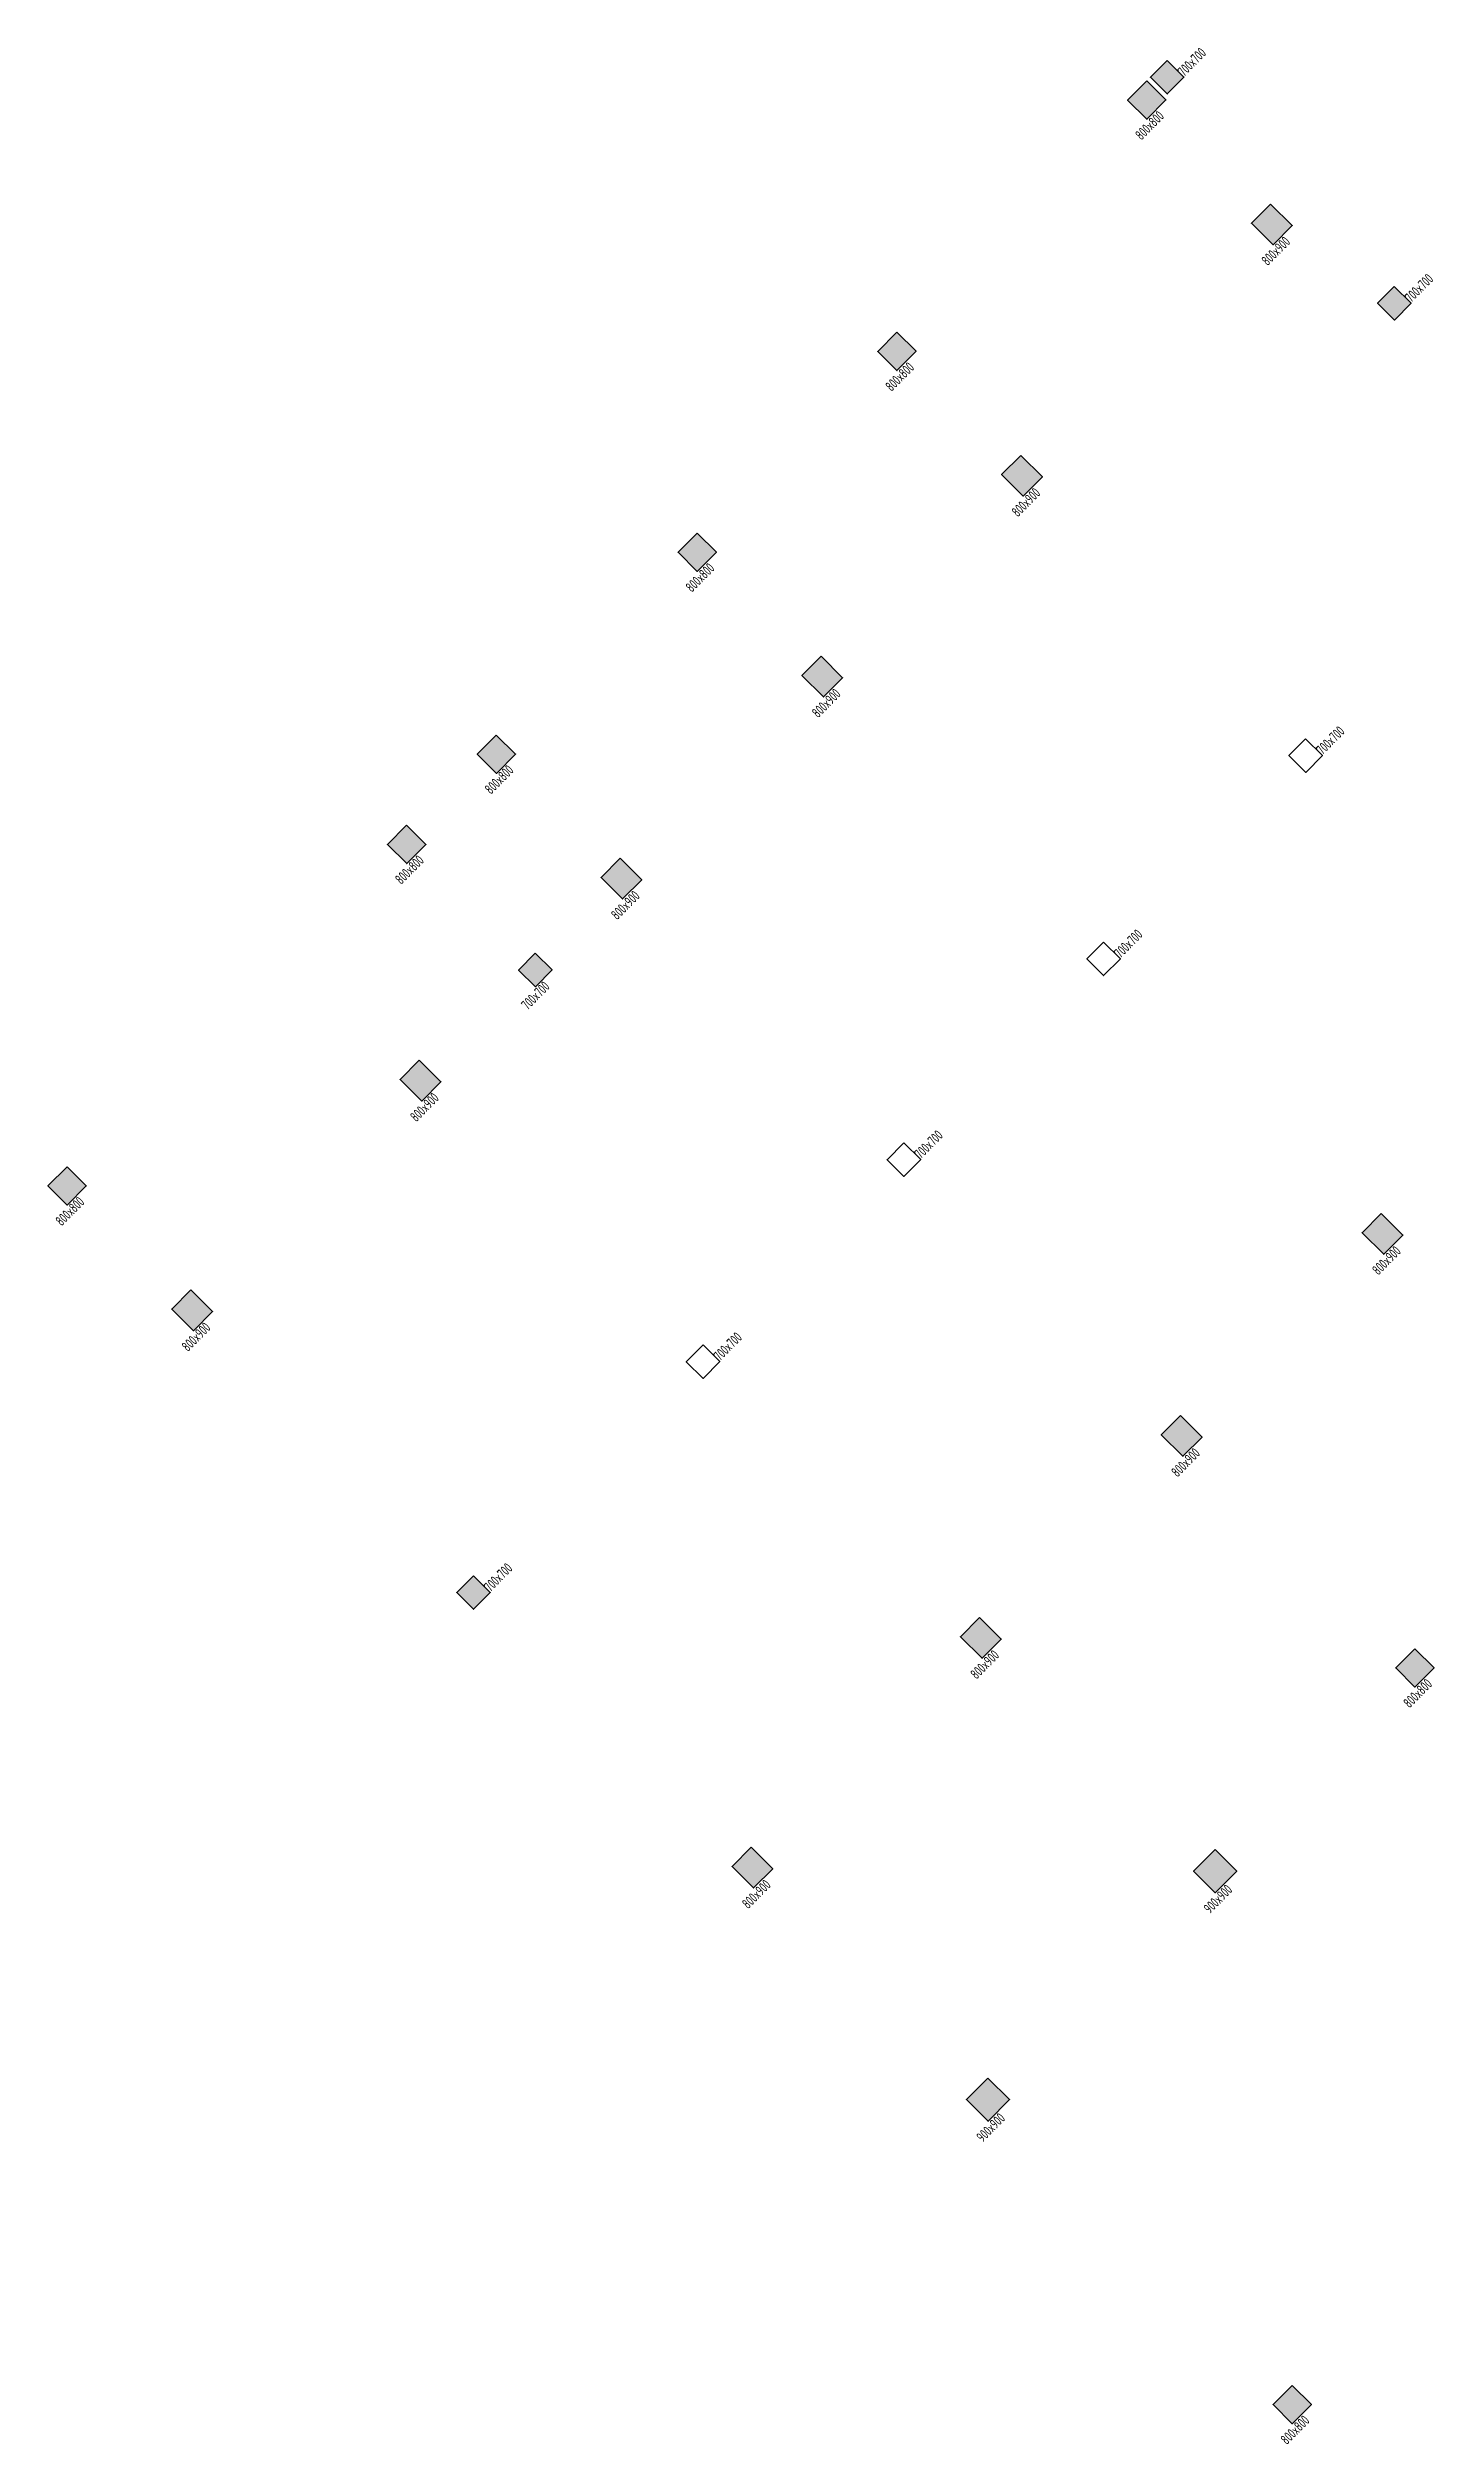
# Model space of a CAD drawing. Extents: x 517158726 to 519536726, y 3499539182 to 3501239182.
# Drawn here: x 518715090 to 518755965, y 3499897058 to 3499967701 of the extents above; entities that cross this region are included whole.
import ezdxf

# ---------------------------------------------------------------- set-up
doc = ezdxf.new("R2010")
doc.units = 0
doc.header["$LTSCALE"] = 500
doc.header["$MEASUREMENT"] = 0
doc.layers.get('0').update_dxf_attribs({"linetype": 'CONTINUOUS'})
for name, color, linetype, plot in [('__覆盖_A10-1楼地上客房部分轴网（1：100）_TEN25IWP$0$C-XREF-SLCT', 7, 'CONTINUOUS', False), ('C-XREF-SLCT', 7, 'CONTINUOUS', False), ('S_POST_OTHE', 110, 'CONTINUOUS', False)]:
    doc.layers.add(name, color=color, linetype=linetype, plot=plot)
doc.layers.add('S_COLU', color=2, linetype='CONTINUOUS')
doc.layers.add('S_COLU_HACH', color=15, linetype='CONTINUOUS')
doc.styles.add('__覆盖_A10-1楼地上客房部分轴网（1：100）_TEN25IWP$0$Acs', font='Tssdeng.shx', dxfattribs={"width": 0.7, "bigfont": 'Tssdchn.shx'})
doc.styles.add('Acs', font='STFANGSO.TTF', dxfattribs={"width": 0.7})
doc.styles.add('TH-STYLE3', font='tssdeng.shx', dxfattribs={"width": 0.7, "bigfont": 'tssdchn.shx'})

msp = doc.modelspace()

# ---------------------------------------------------------------- texts
at = {"layer": 'S_POST_OTHE', "style": 'TH-STYLE3', "width": 0.7}
for s, p in [('700x700', (518748588, 3499966839)), ('800x800', (518747334, 3499964962)), ('800x900', (518751056, 3499961259)), ('700x700', (518755288, 3499960175)), ('800x800', (518739965, 3499957552)), ('800x900', (518743687, 3499953850)), ('800x800', (518734077, 3499951632)), ('800x900', (518737799, 3499947929)), ('700x700', (518752673, 3499946839)), ('800x800', (518728153, 3499945676)), ('800x800', (518725509, 3499943017)), ('800x900', (518731876, 3499941973)), ('700x700', (518746715, 3499940847)), ('700x700', (518729231, 3499939315)), ('800x900', (518725952, 3499936017)), ('700x700', (518740827, 3499934927)), ('800x800', (518715495, 3499932948)), ('800x900', (518754320, 3499931499)), ('800x900', (518719218, 3499929246)), ('700x700', (518734903, 3499928971)), ('800x900', (518748396, 3499925543)), ('700x700', (518728134, 3499922164)), ('800x900', (518742473, 3499919587)), ('800x800', (518755239, 3499918738)), ('800x900', (518735739, 3499912816)), ('900x900', (518749351, 3499912676)), ('900x900', (518742652, 3499905940)), ('800x800', (518751621, 3499897020))]:
    msp.add_text(s, height=300, rotation=45.15706, dxfattribs=at).set_placement(p)

# ---------------------------------------------------------------- blocks, each defined once
blk = doc.blocks.new('AcsAcadShareArea')
for points in [[(0, 0), (118900, 0), (118900, 85000), (0, 85000)], [(0, 0), (6892.9, 0), (6892.9, 2699.2), (0, 2699.2)], [(6892.9, 0), (28409.4, 0), (28409.4, 2708.4), (6892.9, 2708.4)], [(0, 733), (0, 733), (0, 0), (0, 0)]]:
    blk.add_lwpolyline(points, close=True)
at = {"insert": (596.8, 1991.4), "char_height": 1000, "width": 6073.9, "attachment_point": 1, "style": 'Acs'}
blk.add_mtext('唯一编号：', dxfattribs=at)
at = {"style": 'Acs', "width": 0.8}
blk.add_attdef('唯一编号', (7537.4, 860.8), '', height=1000, dxfattribs=at)
blk = doc.blocks.new('__覆盖_A10-1楼地上客房部分轴网（1：100）_TEN25IWP$0$AcsAcadShareArea')
for points in [[(0, 0), (118900, 0), (118900, 85000), (0, 85000)], [(0, 0), (6892.9, 0), (6892.9, 2699.2), (0, 2699.2)], [(6892.9, 0), (28409.4, 0), (28409.4, 2708.4), (6892.9, 2708.4)], [(0, 733), (0, 733), (0, 0), (0, 0)]]:
    blk.add_lwpolyline(points, close=True)
at = {"insert": (596.8, 1991.4), "char_height": 1000, "width": 6073.9, "attachment_point": 1, "style": '__覆盖_A10-1楼地上客房部分轴网（1：100）_TEN25IWP$0$Acs'}
blk.add_mtext('唯一编号：', dxfattribs=at)
at = {"style": '__覆盖_A10-1楼地上客房部分轴网（1：100）_TEN25IWP$0$Acs', "width": 0.8}
blk.add_attdef('唯一编号', (7537.4, 860.8), '', height=1000, dxfattribs=at)

# ---------------------------------------------------------------- linework, layer by layer
at = {"layer": 'S_COLU', "linetype": 'ByBlock', "lineweight": 35}
for points in [[(518748091, 3499967333), (518747598, 3499966836), (518748094, 3499966343), (518748588, 3499966839)], [(518747492, 3499966730), (518746928, 3499966163), (518747495, 3499965598), (518748059, 3499966166)], [(518751144, 3499963098), (518750580, 3499962531), (518751218, 3499961896), (518751782, 3499962464)], [(518754792, 3499960669), (518754298, 3499960173), (518754795, 3499959679), (518755288, 3499960175)], [(518740123, 3499959320), (518739559, 3499958753), (518740126, 3499958189), (518740690, 3499958756)], [(518743775, 3499955689), (518743211, 3499955121), (518743849, 3499954487), (518744413, 3499955054)], [(518734235, 3499953400), (518733671, 3499952833), (518734238, 3499952268), (518734802, 3499952836)], [(518737887, 3499949768), (518737323, 3499949201), (518737961, 3499948566), (518738525, 3499949134)], [(518728312, 3499947444), (518727748, 3499946877), (518728315, 3499946312), (518728879, 3499946880)], [(518752177, 3499947333), (518751683, 3499946836), (518752180, 3499946343), (518752673, 3499946839)], [(518725667, 3499944785), (518725103, 3499944218), (518725670, 3499943654), (518726235, 3499944221)], [(518731963, 3499943812), (518731399, 3499943245), (518732037, 3499942610), (518732601, 3499943178)], [(518746218, 3499941341), (518745725, 3499940845), (518746221, 3499940351), (518746715, 3499940847)], [(518729461, 3499941012), (518728967, 3499940516), (518729464, 3499940022), (518729957, 3499940519)], [(518726040, 3499937856), (518725476, 3499937289), (518726114, 3499936654), (518726678, 3499937222)], [(518740330, 3499935421), (518739837, 3499934924), (518740333, 3499934431), (518740827, 3499934927)], [(518715654, 3499934716), (518715090, 3499934149), (518715657, 3499933585), (518716221, 3499934152)], [(518754407, 3499933338), (518753843, 3499932771), (518754481, 3499932136), (518755046, 3499932703)], [(518719306, 3499931085), (518718742, 3499930518), (518719380, 3499929883), (518719944, 3499930450)], [(518734407, 3499929465), (518733913, 3499928968), (518734410, 3499928475), (518734903, 3499928971)], [(518748484, 3499927382), (518747920, 3499926815), (518748558, 3499926180), (518749122, 3499926747)], [(518727637, 3499922658), (518727144, 3499922161), (518727640, 3499921668), (518728134, 3499922164)], [(518742561, 3499921426), (518741997, 3499920859), (518742635, 3499920224), (518743199, 3499920791)], [(518755397, 3499920507), (518754833, 3499919939), (518755400, 3499919375), (518755965, 3499919942)], [(518735826, 3499914655), (518735262, 3499914087), (518735900, 3499913453), (518736465, 3499914020)], [(518749509, 3499914586), (518748875, 3499913948), (518749513, 3499913313), (518750147, 3499913951)], [(518742810, 3499907850), (518742175, 3499907212), (518742814, 3499906577), (518743448, 3499907215)], [(518751780, 3499898788), (518751216, 3499898221), (518751783, 3499897657), (518752347, 3499898224)]]:
    msp.add_lwpolyline(points, close=True, dxfattribs=at)
at = {"layer": 'S_COLU_HACH', "ltscale": 3}
for points in [[(518747598, 3499966836), (518748094, 3499966343), (518748091, 3499967333), (518748588, 3499966839)], [(518746928, 3499966163), (518747495, 3499965598), (518747492, 3499966730), (518748059, 3499966166)], [(518750580, 3499962531), (518751218, 3499961896), (518751144, 3499963098), (518751782, 3499962464)], [(518754298, 3499960173), (518754795, 3499959679), (518754792, 3499960669), (518755288, 3499960175)], [(518739559, 3499958753), (518740126, 3499958189), (518740123, 3499959320), (518740690, 3499958756)], [(518743211, 3499955121), (518743849, 3499954487), (518743775, 3499955689), (518744413, 3499955054)], [(518733671, 3499952833), (518734238, 3499952268), (518734235, 3499953400), (518734802, 3499952836)], [(518737323, 3499949201), (518737961, 3499948566), (518737887, 3499949768), (518738525, 3499949134)], [(518727748, 3499946877), (518728315, 3499946312), (518728312, 3499947444), (518728879, 3499946880)], [(518725103, 3499944218), (518725670, 3499943654), (518725667, 3499944785), (518726235, 3499944221)], [(518731399, 3499943245), (518732037, 3499942610), (518731963, 3499943812), (518732601, 3499943178)], [(518728967, 3499940516), (518729464, 3499940022), (518729461, 3499941012), (518729957, 3499940519)], [(518725476, 3499937289), (518726114, 3499936654), (518726040, 3499937856), (518726678, 3499937222)], [(518715090, 3499934149), (518715657, 3499933585), (518715654, 3499934716), (518716221, 3499934152)], [(518753843, 3499932771), (518754481, 3499932136), (518754407, 3499933338), (518755046, 3499932703)], [(518718742, 3499930518), (518719380, 3499929883), (518719306, 3499931085), (518719944, 3499930450)], [(518747920, 3499926815), (518748558, 3499926180), (518748484, 3499927382), (518749122, 3499926747)], [(518727144, 3499922161), (518727640, 3499921668), (518727637, 3499922658), (518728134, 3499922164)], [(518741997, 3499920859), (518742635, 3499920224), (518742561, 3499921426), (518743199, 3499920791)], [(518754833, 3499919939), (518755400, 3499919375), (518755397, 3499920507), (518755965, 3499919942)], [(518735262, 3499914087), (518735900, 3499913453), (518735826, 3499914655), (518736465, 3499914020)], [(518748875, 3499913948), (518749513, 3499913313), (518749509, 3499914586), (518750147, 3499913951)], [(518742175, 3499907212), (518742814, 3499906577), (518742810, 3499907850), (518743448, 3499907215)], [(518751216, 3499898221), (518751783, 3499897657), (518751780, 3499898788), (518752347, 3499898224)]]:
    msp.add_solid(points, dxfattribs=at)

# ---------------------------------------------------------------- block references
at = {"layer": '__覆盖_A10-1楼地上客房部分轴网（1：100）_TEN25IWP$0$C-XREF-SLCT', "xscale": 20, "yscale": 20, "zscale": 20}
msp.add_blockref('__覆盖_A10-1楼地上客房部分轴网（1：100）_TEN25IWP$0$AcsAcadShareArea', (517158726, 3499539182), dxfattribs=at).add_auto_attribs({'唯一编号': '1#楼地上客房部分轴网（1：100）'})
at = {"layer": 'C-XREF-SLCT', "xscale": 20, "yscale": 20, "zscale": 20}
msp.add_blockref('AcsAcadShareArea', (517158726, 3499539182), dxfattribs=at).add_auto_attribs({'唯一编号': 'colu'})

msp.set_redraw_order([(e.dxf.handle, doc.entitydb.next_handle()) for e in msp.query("TEXT MTEXT ATTDEF DIMENSION ARC_DIMENSION")])  # texts and dimensions are drawn at this point

doc.saveas('drawing.dxf')
